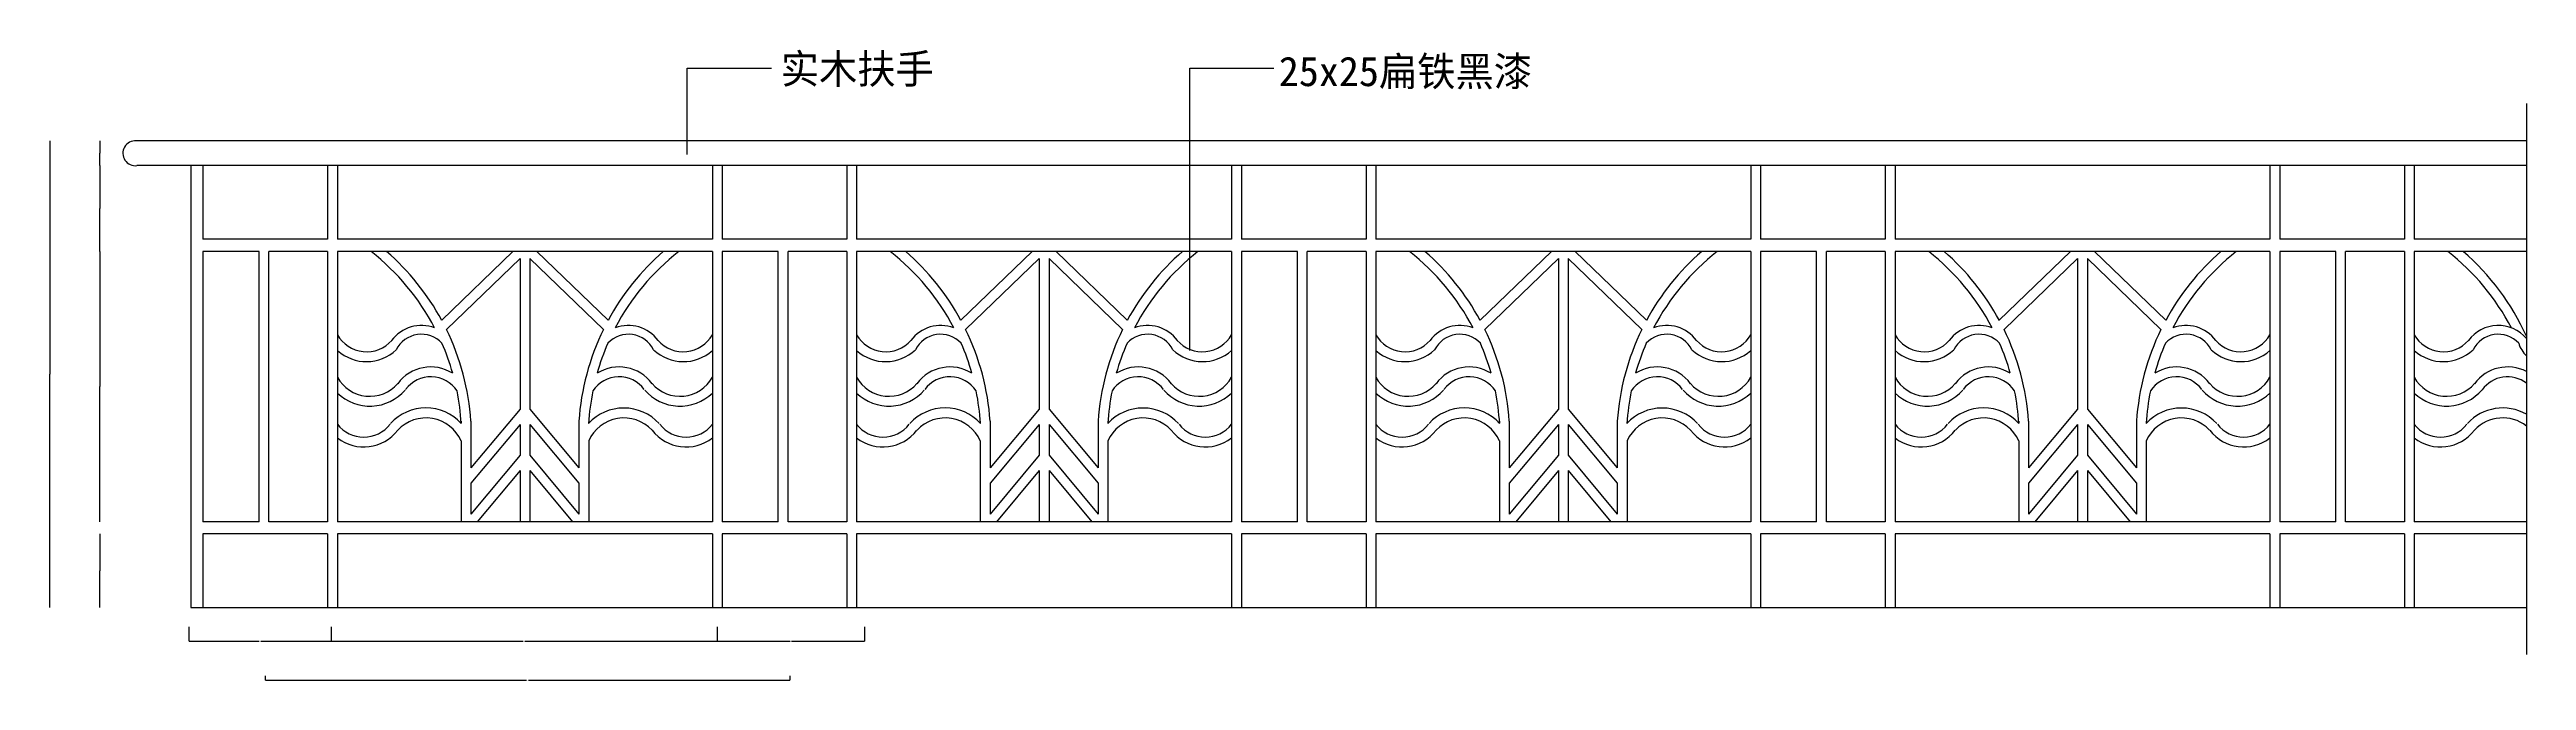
# Model space of a CAD drawing. Header units: metres. Extents: x 215 to 5262, y 2138 to 3422.
import ezdxf

# ---------------------------------------------------------------- set-up
doc = ezdxf.new("R2010")
doc.units = ezdxf.units.M
for name, color, linetype in [('3', 3, 'Continuous'), ('4', 4, 'Continuous'), ('7', 7, 'Continuous'), ('DIM', 3, 'Continuous'), ('TEXT', 3, 'Continuous')]:
    doc.layers.add(name, color=color, linetype=linetype)
doc.dimstyles.get("Standard").update_dxf_attribs({"dimtxt": 2.5, "dimasz": 2.5, "dimexe": 1.25, "dimexo": 0.625, "dimtad": 1, "dimcen": 2.5, "dimazin": 3, "dimtfac": 1, "dimtmove": 0, "dimatfit": 3})

# ---------------------------------------------------------------- blocks, each defined once
blk = doc.blocks.new('*D1')
for p, q in [((499.12, 2247.19), (499.12, 2217.98)), ((788.67, 2247.19), (788.67, 2217.98)), ((499.37, 2217.98), (642.395, 2217.98)), ((645.395, 2217.98), (788.42, 2217.98))]:
    blk.add_line(p, q)
at = {"layer": 'Defpoints'}
for p in [(499.12, 2247.19), (788.67, 2247.19), (499.12, 2217.98)]:
    blk.add_point(p, dxfattribs=at)
at = {"layer": 'DIM', "insert": (643.895, 2217.98), "char_height": 1, "attachment_point": 5}
blk.add_mtext('250', dxfattribs=at)
blk = doc.blocks.new('*D2')
for p, q in [((654.77, 2147.29), (654.77, 2138.72)), ((655.02, 2138.72), (1187.175, 2138.72)), ((1191.175, 2138.72), (1723.33, 2138.72)), ((1723.58, 2147.29), (1723.58, 2138.72))]:
    blk.add_line(p, q)
at = {"layer": 'Defpoints'}
for p in [(654.77, 2147.29), (654.77, 2138.72), (1723.58, 2147.29)]:
    blk.add_point(p, dxfattribs=at)
at = {"layer": 'DIM', "insert": (1189.175, 2138.72), "char_height": 1, "attachment_point": 5}
blk.add_mtext('1050', dxfattribs=at)
blk = doc.blocks.new('*D3')
for p, q in [((215.61, 3236.16), (215.61, 2761.16)), ((215.36, 2761.16), (215.11, 2761.16)), ((215.61, 2286.16), (215.61, 2761.16)), ((215.61, 2761.16), (215.61, 2761.16)), ((215.86, 2761.16), (216.11, 2761.16))]:
    blk.add_line(p, q)
at = {"layer": 'Defpoints'}
for p in [(215.61, 3236.16), (215.61, 2761.16), (215.61, 2286.16)]:
    blk.add_point(p, dxfattribs=at)
at = {"layer": 'DIM', "insert": (215.61, 2762.285), "char_height": 1, "attachment_point": 5}
blk.add_mtext('0', dxfattribs=at)
blk = doc.blocks.new('*D4')
for p, q in [((317.59, 2436.16), (317.59, 2361.16)), ((317.34, 2361.16), (317.09, 2361.16)), ((317.59, 2286.16), (317.59, 2361.16)), ((317.59, 2361.16), (317.59, 2361.16)), ((317.84, 2361.16), (318.09, 2361.16))]:
    blk.add_line(p, q)
at = {"layer": 'Defpoints'}
for p in [(317.59, 2436.16), (317.59, 2361.16), (317.59, 2286.16)]:
    blk.add_point(p, dxfattribs=at)
at = {"layer": 'DIM', "insert": (317.59, 2362.285), "char_height": 1, "attachment_point": 5}
blk.add_mtext('0', dxfattribs=at)
blk = doc.blocks.new('*D5')
for p, q in [((317.59, 3186.16), (317.59, 3098.66)), ((317.34, 3098.66), (317.09, 3098.66)), ((317.59, 3011.16), (317.59, 3098.66)), ((317.59, 3098.66), (317.59, 3098.66)), ((317.84, 3098.66), (318.09, 3098.66))]:
    blk.add_line(p, q)
at = {"layer": 'Defpoints'}
for p in [(317.59, 3186.16), (317.59, 3098.66), (317.59, 3011.16)]:
    blk.add_point(p, dxfattribs=at)
at = {"layer": 'DIM', "insert": (317.59, 3099.785), "char_height": 1, "attachment_point": 5}
blk.add_mtext('0', dxfattribs=at)
blk = doc.blocks.new('*D6')
for p, q in [((317.59, 3011.16), (317.59, 2736.16)), ((317.34, 2736.16), (317.09, 2736.16)), ((317.59, 2461.16), (317.59, 2736.16)), ((317.59, 2736.16), (317.59, 2736.16)), ((317.84, 2736.16), (318.09, 2736.16))]:
    blk.add_line(p, q)
at = {"layer": 'Defpoints'}
for p in [(317.59, 3011.16), (317.59, 2736.16), (317.59, 2461.16)]:
    blk.add_point(p, dxfattribs=at)
at = {"layer": 'DIM', "insert": (317.59, 2737.285), "char_height": 1, "attachment_point": 5}
blk.add_mtext('0', dxfattribs=at)
blk = doc.blocks.new('*D7')
for p, q in [((317.59, 3236.16), (317.59, 3211.16)), ((317.34, 3211.16), (317.09, 3211.16)), ((317.59, 3186.16), (317.59, 3211.16)), ((317.59, 3211.16), (317.59, 3211.16)), ((317.84, 3211.16), (318.09, 3211.16))]:
    blk.add_line(p, q)
at = {"layer": 'Defpoints'}
for p in [(317.59, 3236.16), (317.59, 3211.16), (317.59, 3186.16)]:
    blk.add_point(p, dxfattribs=at)
at = {"layer": 'DIM', "insert": (317.59, 3212.285), "char_height": 1, "attachment_point": 5}
blk.add_mtext('0', dxfattribs=at)
blk = doc.blocks.new('*D8')
for p, q in [((788.67, 2247.19), (788.67, 2217.98)), ((1575.17, 2247.19), (1575.17, 2217.98)), ((788.92, 2217.98), (1180.42, 2217.98)), ((1183.42, 2217.98), (1574.92, 2217.98))]:
    blk.add_line(p, q)
at = {"layer": 'Defpoints'}
for p in [(788.67, 2247.19), (1575.17, 2247.19), (788.67, 2217.98)]:
    blk.add_point(p, dxfattribs=at)
at = {"layer": 'DIM', "insert": (1181.92, 2217.98), "char_height": 1, "attachment_point": 5}
blk.add_mtext('700', dxfattribs=at)
blk = doc.blocks.new('*D9')
for p, q in [((1575.17, 2247.19), (1575.17, 2217.98)), ((1875.67, 2247.19), (1875.67, 2217.98)), ((1575.42, 2217.98), (1723.92, 2217.98)), ((1726.92, 2217.98), (1875.42, 2217.98))]:
    blk.add_line(p, q)
at = {"layer": 'Defpoints'}
for p in [(1575.17, 2247.19), (1875.67, 2247.19), (1575.17, 2217.98)]:
    blk.add_point(p, dxfattribs=at)
at = {"layer": 'DIM', "insert": (1725.42, 2217.98), "char_height": 1, "attachment_point": 5}
blk.add_mtext('250', dxfattribs=at)

msp = doc.modelspace()

# ---------------------------------------------------------------- linework, layer by layer
at = {"layer": '3'}
msp.add_line((5261.88, 3312.69), (5261.88, 2190.8), dxfattribs=at)
at = {"layer": '4'}
for p, q in [((5261.88, 3236.16), (391.82, 3236.16)), ((5261.88, 3186.16), (393.23, 3186.16)), ((502.79, 3186.16), (502.79, 2286.16)), ((527.79, 3186.16), (527.79, 3036.16)), ((781.75, 3186.16), (781.75, 3036.16)), ((801.75, 3186.16), (801.75, 3036.16)), ((1565.66, 3186.16), (1565.66, 3036.16)), ((1585.66, 3186.16), (1585.66, 3036.16)), ((1839.62, 3186.16), (1839.62, 3036.16)), ((1859.62, 3186.16), (1859.62, 3036.16)), ((2623.53, 3186.16), (2623.53, 3036.16)), ((2643.53, 3186.16), (2643.53, 3036.16)), ((2897.49, 3186.16), (2897.49, 3036.16)), ((2917.49, 3186.16), (2917.49, 3036.16)), ((3681.4, 3186.16), (3681.4, 3036.16)), ((3701.4, 3186.16), (3701.4, 3036.16)), ((3955.36, 3186.16), (3955.36, 3036.16)), ((3975.36, 3186.16), (3975.36, 3036.16)), ((4739.28, 3186.16), (4739.28, 3036.16)), ((4759.28, 3186.16), (4759.28, 3036.16)), ((5013.23, 3186.16), (5013.23, 3036.16)), ((5033.23, 3186.16), (5033.23, 3036.16)), ((781.75, 3036.16), (527.79, 3036.16)), ((1565.66, 3036.16), (801.75, 3036.16)), ((1839.62, 3036.16), (1585.66, 3036.16)), ((2623.53, 3036.16), (1859.62, 3036.16)), ((2897.49, 3036.16), (2643.53, 3036.16)), ((3681.4, 3036.16), (2917.49, 3036.16)), ((3955.36, 3036.16), (3701.4, 3036.16)), ((4739.28, 3036.16), (3975.36, 3036.16)), ((5013.23, 3036.16), (4759.28, 3036.16)), ((5261.88, 3036.16), (5033.23, 3036.16)), ((527.79, 3011.16), (527.79, 2461.16)), ((641.99, 3011.16), (527.79, 3011.16)), ((641.99, 2461.16), (641.99, 3011.16)), ((781.75, 3011.16), (661.99, 3011.16)), ((661.99, 2461.16), (661.99, 3011.16)), ((781.75, 3011.16), (781.75, 2461.16)), ((1565.66, 3011.16), (801.75, 3011.16)), ((801.75, 3011.16), (801.75, 2461.16)), ((1565.66, 3011.16), (1565.66, 2461.16)), ((1585.66, 3011.16), (1585.66, 2461.16)), ((1699.86, 3011.16), (1585.66, 3011.16)), ((1699.86, 2461.16), (1699.86, 3011.16)), ((1839.62, 3011.16), (1719.86, 3011.16)), ((1719.86, 2461.16), (1719.86, 3011.16)), ((1839.62, 3011.16), (1839.62, 2461.16)), ((2623.53, 3011.16), (1859.62, 3011.16)), ((1859.62, 3011.16), (1859.62, 2461.16)), ((2623.53, 3011.16), (2623.53, 2461.16)), ((2757.73, 3011.16), (2643.53, 3011.16)), ((2643.53, 3011.16), (2643.53, 2461.16)), ((2757.73, 2461.16), (2757.73, 3011.16)), ((2777.73, 2461.16), (2777.73, 3011.16)), ((2897.49, 3011.16), (2777.73, 3011.16)), ((2897.49, 3011.16), (2897.49, 2461.16)), ((3681.4, 3011.16), (2917.49, 3011.16)), ((2917.49, 3011.16), (2917.49, 2461.16)), ((3681.4, 3011.16), (3681.4, 2461.16)), ((3815.61, 3011.16), (3701.4, 3011.16)), ((3701.4, 3011.16), (3701.4, 2461.16)), ((3815.61, 2461.16), (3815.61, 3011.16)), ((3835.61, 2461.16), (3835.61, 3011.16)), ((3955.36, 3011.16), (3835.61, 3011.16)), ((3955.36, 3011.16), (3955.36, 2461.16)), ((4739.28, 3011.16), (3975.36, 3011.16)), ((3975.36, 3011.16), (3975.36, 2461.16)), ((4739.28, 3011.16), (4739.28, 2461.16)), ((4759.28, 3011.16), (4759.28, 2461.16)), ((4873.48, 3011.16), (4759.28, 3011.16)), ((4873.48, 2461.16), (4873.48, 3011.16)), ((4893.48, 2461.16), (4893.48, 3011.16)), ((5013.23, 3011.16), (4893.48, 3011.16)), ((5013.23, 3011.16), (5013.23, 2461.16)), ((5261.88, 3011.16), (5033.23, 3011.16)), ((5033.23, 3011.16), (5033.23, 2461.16)), ((641.99, 2461.16), (527.79, 2461.16)), ((781.75, 2436.16), (527.79, 2436.16)), ((527.79, 2436.16), (527.79, 2286.16)), ((781.75, 2461.16), (661.99, 2461.16)), ((781.75, 2436.16), (781.75, 2286.16)), ((1565.66, 2461.16), (801.75, 2461.16)), ((1565.66, 2436.16), (801.75, 2436.16)), ((801.75, 2436.16), (801.75, 2286.16)), ((1565.66, 2436.16), (1565.66, 2286.16)), ((1699.86, 2461.16), (1585.66, 2461.16)), ((1839.62, 2436.16), (1585.66, 2436.16)), ((1585.66, 2436.16), (1585.66, 2286.16)), ((1839.62, 2461.16), (1719.86, 2461.16)), ((1839.62, 2436.16), (1839.62, 2286.16)), ((2623.53, 2461.16), (1859.62, 2461.16)), ((2623.53, 2436.16), (1859.62, 2436.16)), ((1859.62, 2436.16), (1859.62, 2286.16)), ((2623.53, 2436.16), (2623.53, 2286.16)), ((2757.73, 2461.16), (2643.53, 2461.16)), ((2897.49, 2436.16), (2643.53, 2436.16)), ((2643.53, 2436.16), (2643.53, 2286.16)), ((2897.49, 2461.16), (2777.73, 2461.16)), ((2897.49, 2436.16), (2897.49, 2286.16)), ((3681.4, 2461.16), (2917.49, 2461.16)), ((3681.4, 2436.16), (2917.49, 2436.16)), ((2917.49, 2436.16), (2917.49, 2286.16)), ((3681.4, 2436.16), (3681.4, 2286.16)), ((3815.61, 2461.16), (3701.4, 2461.16)), ((3955.36, 2436.16), (3701.4, 2436.16)), ((3701.4, 2436.16), (3701.4, 2286.16)), ((3955.36, 2461.16), (3835.61, 2461.16)), ((3955.36, 2436.16), (3955.36, 2286.16)), ((4739.28, 2461.16), (3975.36, 2461.16)), ((4739.28, 2436.16), (3975.36, 2436.16)), ((3975.36, 2436.16), (3975.36, 2286.16)), ((4739.28, 2436.16), (4739.28, 2286.16)), ((4873.48, 2461.16), (4759.28, 2461.16)), ((4759.28, 2436.16), (4759.28, 2286.16)), ((5013.23, 2436.16), (4759.28, 2436.16)), ((5013.23, 2461.16), (4893.48, 2461.16)), ((5013.23, 2436.16), (5013.23, 2286.16)), ((5261.88, 2461.16), (5033.23, 2461.16)), ((5261.88, 2436.16), (5033.23, 2436.16)), ((5033.23, 2436.16), (5033.23, 2286.16)), ((502.79, 2286.16), (5261.88, 2286.16))]:
    msp.add_line(p, q, dxfattribs=at)
msp.add_arc((389.73, 3211.08), 25.17, 85.22, 278.01, dxfattribs=at)
at = {"layer": '7'}
for p, q in [((1159.31, 3011.16), (1014.23, 2871.1)), ((1173.7, 2997.26), (1023.8, 2852.54)), ((1173.7, 2997.26), (1173.7, 2690.5)), ((1193.7, 2997.26), (1193.7, 2690.5)), ((1193.7, 2997.26), (1343.61, 2852.54)), ((1208.1, 3011.16), (1353.17, 2871.1)), ((2217.18, 3011.16), (2072.11, 2871.1)), ((2231.58, 2997.26), (2081.67, 2852.54)), ((2231.58, 2997.26), (2231.58, 2690.5)), ((2251.58, 2997.26), (2401.48, 2852.54)), ((2251.58, 2997.26), (2251.58, 2690.5)), ((2265.97, 3011.16), (2411.05, 2871.1)), ((3275.05, 3011.16), (3129.98, 2871.1)), ((3289.45, 2997.26), (3139.54, 2852.54)), ((3289.45, 2997.26), (3289.45, 2690.5)), ((3309.45, 2997.26), (3459.35, 2852.54)), ((3309.45, 2997.26), (3309.45, 2690.5)), ((3323.84, 3011.16), (3468.92, 2871.1)), ((4332.92, 3011.16), (4187.85, 2871.1)), ((4347.32, 2997.26), (4197.41, 2852.54)), ((4347.32, 2997.26), (4347.32, 2690.5)), ((4367.32, 2997.26), (4517.22, 2852.54)), ((4367.32, 2997.26), (4367.32, 2690.5)), ((4381.71, 3011.16), (4526.79, 2871.1)), ((1173.7, 2690.5), (1073.7, 2570.5)), ((1193.7, 2690.5), (1293.7, 2570.5)), ((2231.58, 2690.5), (2131.58, 2570.5)), ((2251.58, 2690.5), (2351.58, 2570.5)), ((3289.45, 2690.5), (3189.45, 2570.5)), ((3309.45, 2690.5), (3409.45, 2570.5)), ((4347.32, 2690.5), (4247.32, 2570.5)), ((4367.32, 2690.5), (4467.32, 2570.5)), ((1053.7, 2665.61), (1053.7, 2661.45)), ((1053.7, 2625.66), (1053.7, 2461.16)), ((1073.7, 2665.61), (1073.7, 2570.5)), ((1173.7, 2659.26), (1073.7, 2539.26)), ((1173.7, 2659.26), (1173.7, 2596.78)), ((1193.7, 2659.26), (1193.7, 2596.78)), ((1193.7, 2659.26), (1293.7, 2539.26)), ((1293.7, 2665.61), (1293.7, 2570.5)), ((1313.7, 2665.61), (1313.7, 2661.45)), ((1313.7, 2625.66), (1313.7, 2461.16)), ((2111.58, 2665.61), (2111.58, 2661.45)), ((2111.58, 2625.66), (2111.58, 2461.16)), ((2131.58, 2665.61), (2131.58, 2570.5)), ((2231.58, 2659.26), (2131.58, 2539.26)), ((2231.58, 2659.26), (2231.58, 2596.78)), ((2251.58, 2659.26), (2251.58, 2596.78)), ((2251.58, 2659.26), (2351.58, 2539.26)), ((2351.58, 2665.61), (2351.58, 2570.5)), ((2371.58, 2665.61), (2371.58, 2661.45)), ((2371.58, 2625.66), (2371.58, 2461.16)), ((3169.45, 2665.61), (3169.45, 2661.45)), ((3169.45, 2625.66), (3169.45, 2461.16)), ((3189.45, 2665.61), (3189.45, 2570.5)), ((3289.45, 2659.26), (3189.45, 2539.26)), ((3289.45, 2659.26), (3289.45, 2596.78)), ((3309.45, 2659.26), (3409.45, 2539.26)), ((3309.45, 2659.26), (3309.45, 2596.78)), ((3409.45, 2665.61), (3409.45, 2570.5)), ((3429.45, 2665.61), (3429.45, 2661.45)), ((3429.45, 2625.66), (3429.45, 2461.16)), ((4227.32, 2665.61), (4227.32, 2661.45)), ((4227.32, 2625.66), (4227.32, 2461.16)), ((4247.32, 2665.61), (4247.32, 2570.5)), ((4347.32, 2659.26), (4247.32, 2539.26)), ((4347.32, 2659.26), (4347.32, 2596.78)), ((4367.32, 2659.26), (4467.32, 2539.26)), ((4367.32, 2659.26), (4367.32, 2596.78)), ((4467.32, 2665.61), (4467.32, 2570.5)), ((4487.32, 2665.61), (4487.32, 2661.45)), ((4487.32, 2625.66), (4487.32, 2461.16)), ((1173.7, 2596.78), (1073.7, 2476.78)), ((1193.7, 2596.78), (1293.7, 2476.78)), ((2231.58, 2596.78), (2131.58, 2476.78)), ((2251.58, 2596.78), (2351.58, 2476.78)), ((3289.45, 2596.78), (3189.45, 2476.78)), ((3309.45, 2596.78), (3409.45, 2476.78)), ((4347.32, 2596.78), (4247.32, 2476.78)), ((4367.32, 2596.78), (4467.32, 2476.78)), ((1073.7, 2539.26), (1073.7, 2476.78)), ((1173.7, 2565.53), (1086.72, 2461.16)), ((1173.7, 2565.53), (1173.7, 2461.16)), ((1193.7, 2565.53), (1193.7, 2461.16)), ((1193.7, 2565.53), (1280.69, 2461.16)), ((1293.7, 2539.26), (1293.7, 2476.78)), ((2131.58, 2539.26), (2131.58, 2476.78)), ((2231.58, 2565.53), (2144.59, 2461.16)), ((2231.58, 2565.53), (2231.58, 2461.16)), ((2251.58, 2565.53), (2251.58, 2461.16)), ((2251.58, 2565.53), (2338.56, 2461.16)), ((2351.58, 2539.26), (2351.58, 2476.78)), ((3189.45, 2539.26), (3189.45, 2476.78)), ((3289.45, 2565.53), (3202.46, 2461.16)), ((3289.45, 2565.53), (3289.45, 2461.16)), ((3309.45, 2565.53), (3396.43, 2461.16)), ((3309.45, 2565.53), (3309.45, 2461.16)), ((3409.45, 2539.26), (3409.45, 2476.78)), ((4247.32, 2539.26), (4247.32, 2476.78)), ((4347.32, 2565.53), (4260.33, 2461.16)), ((4347.32, 2565.53), (4347.32, 2461.16)), ((4367.32, 2565.53), (4454.3, 2461.16)), ((4367.32, 2565.53), (4367.32, 2461.16)), ((4467.32, 2539.26), (4467.32, 2476.78))]:
    msp.add_line(p, q, dxfattribs=at)
for points in [[(1053.94, 2661.2, 0.44), (910.08, 2661.04, 0.44)], [(2111.82, 2661.2, 0.44), (1967.95, 2661.04, 0.44)], [(3169.69, 2661.2, 0.44), (3025.82, 2661.04, 0.44)], [(4227.56, 2661.2, 0.44), (4083.69, 2661.04, 0.44)], [(5261.88, 2679.76, 0.35), (5141.56, 2661.04)], [(1053.7, 2625.66, 0.54), (924.74, 2647.44, 0.54)], [(2111.58, 2625.66, 0.54), (1982.61, 2647.44, 0.54)], [(3169.45, 2625.66, 0.54), (3040.49, 2647.44, 0.54)], [(4227.32, 2625.66, 0.54), (4098.36, 2647.44, 0.54)], [(5261.88, 2655.76, 0.39), (5156.23, 2647.44)]]:
    msp.add_lwpolyline(points, format="xyb", dxfattribs=at)
for centre, radius, start, end in [((573.28, 2632.13), 481.55, 27.66, 51.91), ((573.28, 2632.13), 501.55, 28.45, 49.09), ((1794.13, 2632.13), 501.55, 130.91, 151.55), ((1794.13, 2632.13), 481.55, 128.09, 152.34), ((1631.15, 2632.13), 481.55, 27.66, 51.91), ((1631.15, 2632.13), 501.55, 28.45, 49.09), ((2852, 2632.13), 501.55, 130.91, 151.55), ((2852, 2632.13), 481.55, 128.09, 152.34), ((2689.02, 2632.13), 481.55, 27.66, 51.91), ((2689.02, 2632.13), 501.55, 28.45, 49.09), ((3909.88, 2632.13), 501.55, 130.91, 151.55), ((3909.88, 2632.13), 481.55, 128.09, 152.34), ((3746.89, 2632.13), 481.55, 27.66, 51.91), ((3746.89, 2632.13), 501.55, 28.45, 49.09), ((4967.75, 2632.13), 501.55, 130.91, 151.55), ((4967.75, 2632.13), 481.55, 128.09, 152.34), ((4804.76, 2632.13), 481.55, 27.66, 51.91), ((4804.76, 2632.13), 501.55, 24.3, 49.09), ((861.1, 2874.93), 68, 209.21, 318.86), ((972.89, 2785.17), 75.49, 69.14, 143.57), ((972.89, 2785.17), 57.49, 43.4, 153.36), ((573.28, 2632.13), 501.55, 3.83, 26.07), ((1794.13, 2632.13), 501.55, 153.93, 176.17), ((1394.52, 2785.17), 57.49, 26.64, 136.6), ((1394.52, 2785.17), 75.49, 36.43, 110.86), ((1506.31, 2874.93), 68, 221.14, 330.79), ((1918.97, 2874.93), 68, 209.21, 318.86), ((2030.76, 2785.17), 75.49, 69.14, 143.57), ((2030.76, 2785.17), 57.49, 43.4, 153.36), ((1631.15, 2632.13), 501.55, 3.83, 26.07), ((2852, 2632.13), 501.55, 153.93, 176.17), ((2452.39, 2785.17), 57.49, 26.64, 136.6), ((2452.39, 2785.17), 75.49, 36.43, 110.86), ((2564.18, 2874.93), 68, 221.14, 330.79), ((2976.84, 2874.93), 68, 209.21, 318.86), ((3088.63, 2785.17), 75.49, 69.14, 143.57), ((3088.63, 2785.17), 57.49, 43.4, 153.36), ((2689.02, 2632.13), 501.55, 3.83, 26.07), ((3909.88, 2632.13), 501.55, 153.93, 176.17), ((3510.26, 2785.17), 57.49, 26.64, 136.6), ((3510.26, 2785.17), 75.49, 36.43, 110.86), ((3622.05, 2874.93), 68, 221.14, 330.79), ((4034.71, 2874.93), 68, 209.21, 318.86), ((4146.5, 2785.17), 75.49, 69.14, 143.57), ((4146.5, 2785.17), 57.49, 43.4, 153.36), ((3746.89, 2632.13), 501.55, 3.83, 26.07), ((4967.75, 2632.13), 501.55, 153.93, 176.17), ((4568.13, 2785.17), 57.49, 26.64, 136.6), ((4568.13, 2785.17), 75.49, 36.43, 110.86), ((4679.93, 2874.93), 68, 221.14, 330.79), ((5092.58, 2874.93), 68, 209.21, 318.86), ((5204.37, 2785.17), 75.49, 40.37, 143.57), ((5204.37, 2785.17), 57.49, 43.4, 153.36), ((861.1, 2874.93), 88, 227.59, 313.35), ((991.91, 2692.28), 83.87, 57.77, 143.57), ((573.28, 2632.13), 481.55, 15.8, 23.57), ((1375.5, 2692.28), 83.87, 36.43, 122.23), ((1794.13, 2632.13), 481.55, 156.43, 164.2), ((1506.31, 2874.93), 88, 226.65, 312.41), ((1918.97, 2874.93), 88, 227.59, 313.35), ((2049.78, 2692.28), 83.87, 57.77, 143.57), ((1631.15, 2632.13), 481.55, 15.8, 23.57), ((2433.37, 2692.28), 83.87, 36.43, 122.23), ((2852, 2632.13), 481.55, 156.43, 164.2), ((2564.18, 2874.93), 88, 226.65, 312.41), ((2976.84, 2874.93), 88, 227.59, 313.35), ((3107.65, 2692.28), 83.87, 57.77, 143.57), ((2689.02, 2632.13), 481.55, 15.8, 23.57), ((3491.24, 2692.28), 83.87, 36.43, 122.23), ((3909.88, 2632.13), 481.55, 156.43, 164.2), ((3622.05, 2874.93), 88, 226.65, 312.41), ((4034.71, 2874.93), 88, 227.59, 313.35), ((4165.52, 2692.28), 83.87, 57.77, 143.57), ((3746.89, 2632.13), 481.55, 15.8, 23.57), ((4549.11, 2692.28), 83.87, 36.43, 122.23), ((4967.75, 2632.13), 481.55, 156.43, 164.2), ((4679.93, 2874.93), 88, 226.65, 312.41), ((5092.58, 2874.93), 88, 227.59, 313.35), ((5223.39, 2692.28), 83.87, 62.68, 143.57), ((5298.8, 2839.23), 54.64, 195.46, 227.49), ((867.69, 2792.01), 75.55, 209.21, 318.86), ((867.69, 2792.01), 95.55, 226.36, 318.86), ((991.91, 2692.28), 63.87, 33.25, 143.57), ((573.28, 2632.13), 481.55, 3.46, 11.4), ((1794.13, 2632.13), 481.55, 168.6, 176.54), ((1375.5, 2692.28), 63.87, 36.43, 146.75), ((1499.72, 2792.01), 95.55, 221.14, 313.64), ((1499.72, 2792.01), 75.55, 221.14, 330.79), ((1925.56, 2792.01), 75.55, 209.21, 318.86), ((1925.56, 2792.01), 95.55, 226.36, 318.86), ((2049.78, 2692.28), 63.87, 33.25, 143.57), ((1631.15, 2632.13), 481.55, 3.46, 11.4), ((2852, 2632.13), 481.55, 168.6, 176.54), ((2433.37, 2692.28), 63.87, 36.43, 146.75), ((2557.59, 2792.01), 95.55, 221.14, 313.64), ((2557.59, 2792.01), 75.55, 221.14, 330.79), ((2983.43, 2792.01), 75.55, 209.21, 318.86), ((2983.43, 2792.01), 95.55, 226.36, 318.86), ((3107.65, 2692.28), 63.87, 33.25, 143.57), ((2689.02, 2632.13), 481.55, 3.46, 11.4), ((3909.88, 2632.13), 481.55, 168.6, 176.54), ((3491.24, 2692.28), 63.87, 36.43, 146.75), ((3615.46, 2792.01), 95.55, 221.14, 313.64), ((3615.46, 2792.01), 75.55, 221.14, 330.79), ((4041.3, 2792.01), 75.55, 209.21, 318.86), ((4041.3, 2792.01), 95.55, 226.36, 318.86), ((4165.52, 2692.28), 63.87, 33.25, 143.57), ((3746.89, 2632.13), 481.55, 3.46, 11.4), ((4967.75, 2632.13), 481.55, 168.6, 176.54), ((4549.11, 2692.28), 63.87, 36.43, 146.75), ((4673.33, 2792.01), 95.55, 221.14, 313.64), ((4673.33, 2792.01), 75.55, 221.14, 330.79), ((5099.17, 2792.01), 75.55, 209.21, 318.86), ((5099.17, 2792.01), 95.55, 226.36, 319.37), ((5223.39, 2692.28), 63.87, 52.94, 144.04), ((1385.33, 2594.28), 98.2, 42.84, 137.04), ((2443.2, 2594.28), 98.2, 42.84, 137.04), ((3501.07, 2594.28), 98.2, 42.84, 137.04), ((4558.94, 2594.28), 98.2, 42.84, 137.04), ((855.28, 2701.26), 67.87, 217.93, 322.07), ((855.28, 2701.26), 87.87, 232.47, 322.07), ((1385.33, 2594.28), 78.2, 42.84, 156.34), ((1512.13, 2701.26), 87.87, 217.93, 307.53), ((1512.13, 2701.26), 67.87, 217.93, 322.07), ((1913.15, 2701.26), 67.87, 217.93, 322.07), ((1913.15, 2701.26), 87.87, 232.47, 322.07), ((2443.2, 2594.28), 78.2, 42.84, 156.34), ((2570, 2701.26), 87.87, 217.93, 307.53), ((2570, 2701.26), 67.87, 217.93, 322.07), ((2971.02, 2701.26), 67.87, 217.93, 322.07), ((2971.02, 2701.26), 87.87, 232.47, 322.07), ((3501.07, 2594.28), 78.2, 42.84, 156.34), ((3627.87, 2701.26), 87.87, 217.93, 307.53), ((3627.87, 2701.26), 67.87, 217.93, 322.07), ((4028.89, 2701.26), 67.87, 217.93, 322.07), ((4028.89, 2701.26), 87.87, 232.47, 322.07), ((4558.94, 2594.28), 78.2, 42.84, 156.34), ((4685.74, 2701.26), 87.87, 217.93, 307.53), ((4685.74, 2701.26), 67.87, 217.93, 322.07), ((5086.76, 2701.26), 67.87, 217.93, 322.07), ((5086.76, 2701.26), 87.87, 232.47, 322.07)]:
    msp.add_arc(centre, radius, start, end, dxfattribs=at)

# ---------------------------------------------------------------- texts
at = {"layer": 'TEXT'}
for s, p in [('实木扶手', (1704.93, 3352.9)), ('25x25扁铁黑漆', (2719.75, 3347.84))]:
    msp.add_text(s, height=60, dxfattribs=at).set_placement(p)

# ---------------------------------------------------------------- dimensions: what is measured, and where the dimension line sits
at = {"layer": 'DIM'}
for base, p1, p2, picture, middle in [((215.61, 2761.16), (215.61, 3236.16), (215.61, 2286.16), '*D3', (215.61, 2762.285)), ((317.59, 3211.16), (317.59, 3236.16), (317.59, 3186.16), '*D7', (317.59, 3212.285)), ((317.59, 3098.66), (317.59, 3186.16), (317.59, 3011.16), '*D5', (317.59, 3099.785)), ((317.59, 2736.16), (317.59, 3011.16), (317.59, 2461.16), '*D6', (317.59, 2737.285)), ((317.59, 2361.16), (317.59, 2436.16), (317.59, 2286.16), '*D4', (317.59, 2362.285))]:
    dim = msp.add_linear_dim(base=base, p1=p1, p2=p2, dimstyle='Standard', dxfattribs=at)
    dim.commit()
    dim.dimension.update_dxf_attribs({"geometry": picture, "text_midpoint": middle})
for base, p1, p2, text, picture, middle in [((499.12, 2217.98), (499.12, 2247.19), (788.67, 2247.19), '250', '*D1', (643.895, 2217.98)), ((788.67, 2217.98), (788.67, 2247.19), (1575.17, 2247.19), '700', '*D8', (1181.92, 2217.98)), ((1575.17, 2217.98), (1575.17, 2247.19), (1875.67, 2247.19), '250', '*D9', (1725.42, 2217.98)), ((654.77, 2138.72), (654.77, 2147.29), (1723.58, 2147.29), '1050', '*D2', (1189.175, 2138.72))]:
    dim = msp.add_linear_dim(base=base, p1=p1, p2=p2, text=text, dimstyle='Standard', dxfattribs=at)
    dim.commit()
    dim.dimension.update_dxf_attribs({"geometry": picture, "text_midpoint": middle})

# ---------------------------------------------------------------- leaders
for points in [[(1514.62, 3208.86), (1514.62, 3384.44), (1685.99, 3384.44)], [(2538.45, 2809.39), (2538.45, 3384.44), (2709.82, 3384.44)]]:
    msp.add_leader(points, dimstyle='Standard', dxfattribs=at)

doc.saveas('drawing.dxf')
